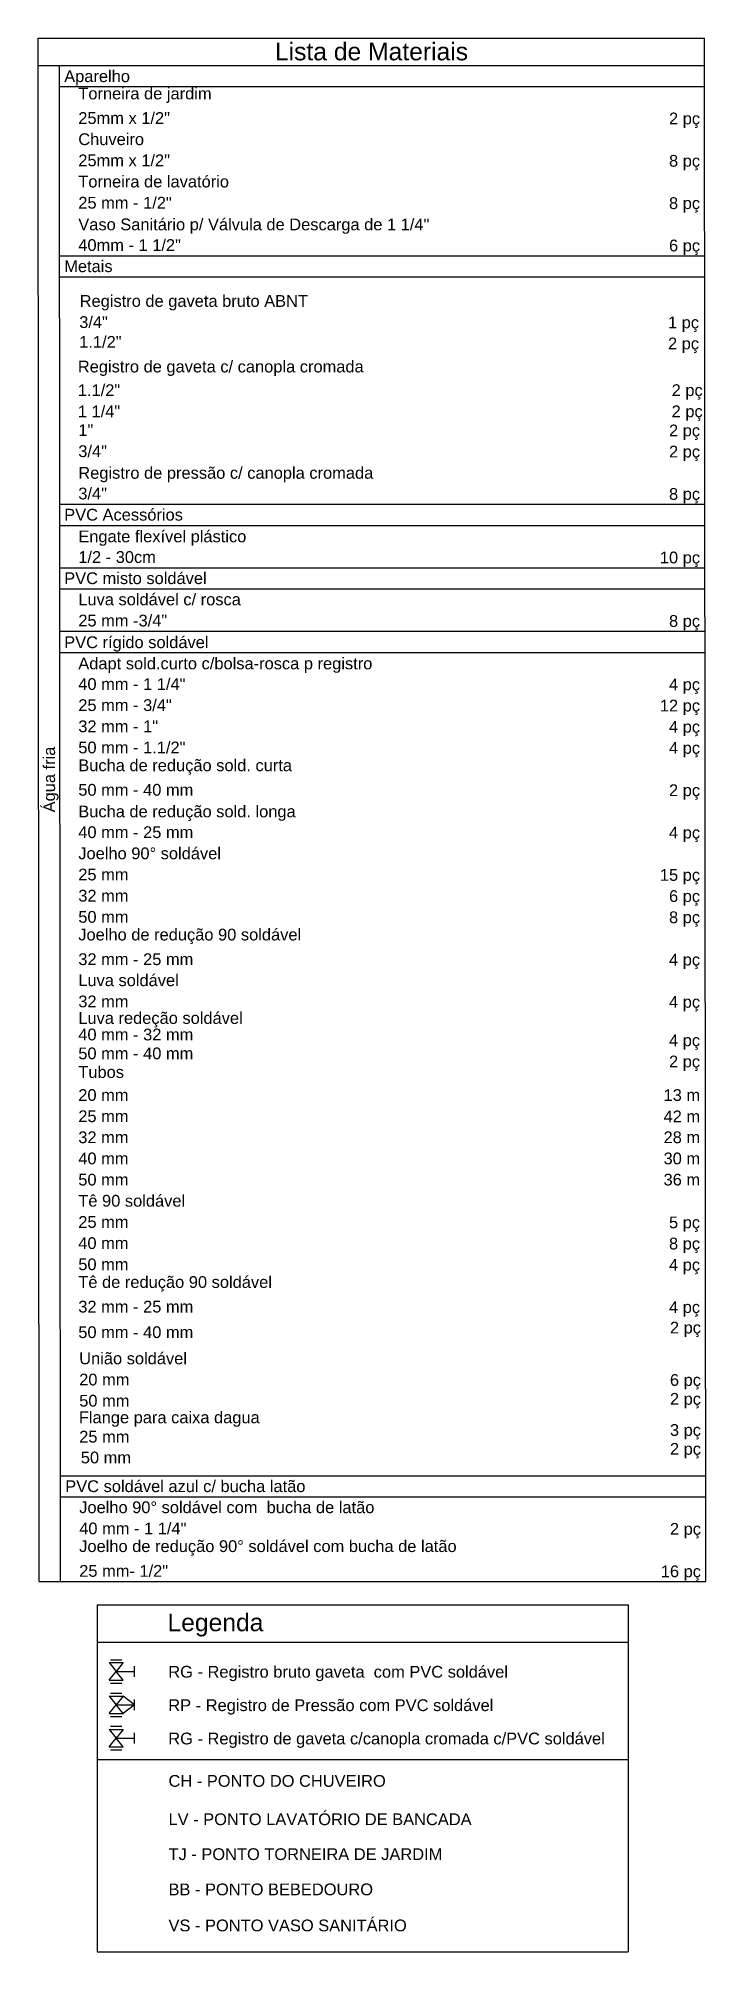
# Model space of a CAD drawing. Header units: inches. Extents: x 14.7 to 44.3, y -33.2 to 26.
# Drawn here: x 38.46 to 44.29, y -17.75 to -1.04 of the extents above; entities that cross this region are included whole.
import ezdxf

# ---------------------------------------------------------------- set-up
doc = ezdxf.new("R2010")
doc.units = ezdxf.units.IN
doc.header["$MEASUREMENT"] = 0
for name, color, linetype in [('AF-Tubos_detalhe', 2, 'Continuous'), ('DI-Textos', 1, 'Continuous'), ('DI-Títulos', 2, 'Continuous'), ('Simbolos', 3, 'Continuous'), ('Simbolos_int', 174, 'Continuous')]:
    doc.layers.add(name, color=color, linetype=linetype)
doc.styles.add('Arial', font='arial.ttf')

msp = doc.modelspace()

# ---------------------------------------------------------------- texts
at = {"layer": 'AF-Tubos_detalhe', "line_spacing_factor": 0.9, "style": 'Arial'}
for s, insert, char_height, width, attachment_point in [('Lista de Materiais', (41.368, -1.23), 0.15411, 3.38215, 8), ('Aparelho', (38.684, -1.449), 0.1027, 1.13164, 7), ('Torneira de jardim', (38.807, -1.6), 0.10274, 1.38251, 7), ('25mm x 1/2"', (38.807, -1.785), 0.10274, 1.57548, 7), ('2 pç', (44.238, -1.819), 0.1027, 0.53481, 9), ('Chuveiro', (38.807, -1.97), 0.1027, 1.13164, 7), ('25mm x 1/2"', (38.807, -2.155), 0.10274, 1.57548, 7), ('8 pç', (44.238, -2.189), 0.1027, 0.53481, 9), ('Torneira de lavatório', (38.807, -2.34), 0.10274, 2.59272, 7), ('25 mm - 1/2"', (38.807, -2.525), 0.10274, 1.60856, 7), ('8 pç', (44.238, -2.559), 0.1027, 0.53481, 9), ('Vaso Sanitário p/ Válvula de Descarga de 1 1/4"', (38.807, -2.744), 0.10274, 6.04416, 7), ('40mm - 1 1/2"', (38.807, -2.895), 0.10274, 1.76569, 7), ('6 pç', (44.238, -2.929), 0.1027, 0.53481, 9), ('Metais', (38.684, -3.08), 0.1027, 0.83391, 7), ('Registro de gaveta bruto ABNT', (38.819, -3.413), 0.10274, 3.92836, 7), ('3/4"', (38.815, -3.568), 0.1027, 0.25776, 7), ('1 pç', (44.229, -3.601), 0.1027, 0.53481, 9), ('1.1/2"', (38.815, -3.741), 0.1027, 0.72916, 7), ('2 pç', (44.229, -3.785), 0.1027, 0.53481, 9), ('Registro de gaveta c/ canopla cromada', (38.803, -3.986), 0.10274, 4.92079, 7), ('1.1/2"', (38.803, -4.163), 0.1027, 0.72916, 7), ('2 pç', (44.261, -4.193), 0.1027, 0.53481, 9), ('1 1/4"', (38.803, -4.348), 0.1027, 0.49346, 7), ('2 pç', (44.261, -4.378), 0.1027, 0.53481, 9), ('1"', (38.807, -4.511), 0.1027, 0.25776, 7), ('2 pç', (44.238, -4.545), 0.1027, 0.53481, 9), ('3/4"', (38.807, -4.696), 0.1027, 0.49346, 7), ('2 pç', (44.238, -4.73), 0.1027, 0.53481, 9), ('Registro de pressão c/ canopla cromada', (38.807, -4.915), 0.10274, 5.07792, 7), ('3/4"', (38.807, -5.066), 0.1027, 0.49346, 7), ('8 pç', (44.238, -5.1), 0.1027, 0.53481, 9), ('PVC Acessórios', (38.684, -5.251), 0.10274, 2.0455, 7), ('Engate flexível plástico', (38.807, -5.47), 0.10274, 2.8932, 7), ('1/2 - 30cm', (38.807, -5.621), 0.1027, 1.33564, 7), ('10 pç', (44.238, -5.655), 0.1027, 0.69194, 9), ('PVC misto soldável', (38.684, -5.806), 0.10274, 2.45488, 7), ('Luva soldável c/ rosca', (38.807, -5.991), 0.10274, 2.80085, 7), ('25 mm -3/4"', (38.807, -6.176), 0.10274, 1.52999, 7), ('8 pç', (44.238, -6.21), 0.1027, 0.53481, 9), ('PVC rígido soldável', (38.684, -6.395), 0.10274, 2.4852, 7), ('Adapt sold.curto c/bolsa-rosca p registro', (38.807, -6.58), 0.10274, 5.06276, 7), ('40 mm - 1 1/4"', (38.807, -6.731), 0.10274, 1.60856, 7), ('4 pç', (44.238, -6.764), 0.1027, 0.53481, 9), ('25 mm - 3/4"', (38.807, -6.915), 0.10274, 1.60856, 7), ('12 pç', (44.238, -6.949), 0.1027, 0.69194, 9), ('32 mm - 1"', (38.807, -7.1), 0.1027, 1.37286, 7), ('4 pç', (44.238, -7.134), 0.1027, 0.53481, 9), ('50 mm - 1.1/2"', (38.807, -7.285), 0.10274, 1.84426, 7), ('4 pç', (44.238, -7.319), 0.1027, 0.53481, 9), ('Bucha de redução sold. curta', (38.807, -7.471), 0.10274, 3.67887, 7), ('50 mm - 40 mm', (38.807, -7.655), 0.10274, 1.97934, 7), ('2 pç', (44.238, -7.689), 0.1027, 0.53481, 9), ('Bucha de redução sold. longa', (38.807, -7.874), 0.10274, 3.74228, 7), ('40 mm - 25 mm', (38.807, -8.025), 0.10274, 1.97934, 7), ('4 pç', (44.238, -8.059), 0.1027, 0.53481, 9), ('Joelho 90%%d soldável', (38.807, -8.21), 0.10274, 2.44799, 7), ('25 mm', (38.807, -8.395), 0.1027, 0.86424, 7), ('15 pç', (44.238, -8.429), 0.1027, 0.69194, 9), ('32 mm', (38.807, -8.58), 0.1027, 0.86424, 7), ('6 pç', (44.238, -8.614), 0.1027, 0.53481, 9), ('50 mm', (38.807, -8.765), 0.1027, 0.86424, 7), ('8 pç', (44.238, -8.799), 0.1027, 0.53481, 9), ('Joelho de redução 90 soldável', (38.807, -8.95), 0.10274, 3.83739, 7), ('32 mm - 25 mm', (38.807, -9.135), 0.10274, 1.97934, 7), ('4 pç', (44.238, -9.169), 0.1027, 0.53481, 9), ('Luva soldável', (38.807, -9.319), 0.10274, 1.73123, 7), ('32 mm', (38.807, -9.504), 0.1027, 0.86424, 7), ('4 pç', (44.238, -9.538), 0.1027, 0.53481, 9), ('40 mm - 32 mm', (38.807, -9.793), 0.10274, 1.97934, 7), ('Luva redeção soldável', (38.807, -9.679), 0.10274, 1.73123, 7), ('50 mm - 40 mm', (38.807, -9.958), 0.10274, 1.97934, 7), ('4 pç', (44.238, -9.874), 0.1027, 0.53481, 9), ('Tubos', (38.807, -10.121), 0.1027, 0.78567, 7), ('2 pç', (44.238, -10.059), 0.1027, 0.53481, 9), ('20 mm', (38.807, -10.322), 0.1027, 0.86424, 7), ('13 m', (44.238, -10.322), 0.1027, 0.86424, 9), ('25 mm', (38.807, -10.507), 0.1027, 0.86424, 7), ('42 m', (44.238, -10.507), 0.1027, 1.02137, 9), ('32 mm', (38.807, -10.691), 0.1027, 0.86424, 7), ('28 m', (44.238, -10.691), 0.1027, 1.02137, 9), ('40 mm', (38.807, -10.876), 0.1027, 0.86424, 7), ('30 m', (44.238, -10.876), 0.1027, 0.86424, 9), ('50 mm', (38.807, -11.061), 0.1027, 0.86424, 7), ('36 m', (44.238, -11.061), 0.1027, 0.86424, 9), ('Tê 90 soldável', (38.807, -11.246), 0.10274, 1.84013, 7), ('25 mm', (38.807, -11.431), 0.1027, 0.86424, 7), ('5 pç', (44.238, -11.465), 0.1027, 0.53481, 9), ('40 mm', (38.807, -11.616), 0.1027, 0.86424, 7), ('8 pç', (44.238, -11.65), 0.1027, 0.53481, 9), ('50 mm', (38.807, -11.801), 0.1027, 0.86424, 7), ('4 pç', (44.238, -11.835), 0.1027, 0.53481, 9), ('Tê de redução 90 soldável', (38.807, -11.986), 0.10274, 3.3329, 7), ('32 mm - 25 mm', (38.807, -12.171), 0.10274, 1.97934, 7), ('4 pç', (44.238, -12.205), 0.1027, 0.53481, 9), ('50 mm - 40 mm', (38.807, -12.394), 0.10274, 1.97934, 7), ('2 pç', (44.246, -12.384), 0.1027, 0.53481, 9), ('União soldável', (38.815, -12.623), 0.10274, 1.85667, 7), ('20 mm', (38.815, -12.808), 0.1027, 0.86424, 7), ('6 pç', (44.246, -12.842), 0.1027, 0.53481, 9), ('2 pç', (44.246, -13.007), 0.1027, 0.53481, 9), ('50 mm', (38.815, -12.993), 0.1027, 0.86424, 7), ('Flange para caixa dagua', (38.812, -13.168), 0.10274, 1.85667, 7), ('25 mm', (38.815, -13.307), 0.1027, 0.86424, 7), ('3 pç', (44.246, -13.279), 0.1027, 0.53481, 9), ('2 pç', (44.246, -13.444), 0.1027, 0.53481, 9), ('50 mm', (38.829, -13.489), 0.1027, 0.86424, 7), ('PVC soldável azul c/ bucha latão', (38.693, -13.74), 0.10274, 4.13787, 7), ('Joelho 90%%d soldável com  bucha de latão', (38.815, -13.924), 0.10274, 5.07379, 7), ('40 mm - 1 1/4"', (38.815, -14.109), 0.10274, 1.60856, 7), ('2 pç', (44.246, -14.143), 0.1027, 0.53481, 9), ('Joelho de redução 90%%d soldável com bucha de latão', (38.815, -14.294), 0.10274, 6.488, 7), ('25 mm- 1/2"', (38.815, -14.48), 0.10274, 1.52999, 7), ('16 pç', (44.246, -14.514), 0.1027, 0.69194, 9)]:
    msp.add_mtext(s, dxfattribs=dict(at, insert=insert, char_height=char_height, width=width, attachment_point=attachment_point))
at = {"layer": 'AF-Tubos_detalhe', "insert": (38.635, -7.512), "char_height": 0.1027, "width": 1.13164, "attachment_point": 8, "rotation": 90, "line_spacing_factor": 0.9, "style": 'Arial'}
msp.add_mtext('Água fria', dxfattribs=at)
at = {"layer": 'DI-Textos', "char_height": 0.10274, "attachment_point": 7, "line_spacing_factor": 0.9, "style": 'Arial'}
for s, insert, width in [('RG - Registro bruto gaveta  com PVC soldável  ', (39.593, -15.391), 6.20819), ('RP - Registro de Pressão com PVC soldável ', (39.593, -15.683), 5.59757), ('RG - Registro de gaveta c/canopla cromada c/PVC soldável ', (39.593, -15.974), 7.51488), ('CH - PONTO DO CHUVEIRO ', (39.595, -16.315), 6.20819), ('LV - PONTO LAVATÓRIO DE BANCADA  ', (39.595, -16.65), 6.20819), ('\\pt1.9521,3.9042;TJ - PONTO TORNEIRA DE JARDIM', (39.595, -16.955), 6.20819), ('BB - PONTO BEBEDOURO', (39.595, -17.263), 6.20819), ('VS - PONTO VASO SANITÁRIO ', (39.595, -17.578), 6.20819)]:
    msp.add_mtext(s, dxfattribs=dict(at, insert=insert, width=width))
at = {"layer": 'DI-Títulos', "insert": (40.005, -15.001), "char_height": 0.1541, "width": 1.67741, "attachment_point": 8, "line_spacing_factor": 0.9, "style": 'Arial'}
msp.add_mtext('Legenda', dxfattribs=at)

# ---------------------------------------------------------------- linework, layer by layer
at = {"layer": 'AF-Tubos_detalhe'}
for p, q in [((38.457, -1.035), (44.278, -1.035)), ((38.466, -14.52), (38.457, -1.035)), ((44.287, -14.52), (44.278, -1.035)), ((38.457, -1.272), (44.278, -1.272)), ((38.651, -14.52), (38.642, -1.272)), ((38.642, -1.456), (44.278, -1.456)), ((38.642, -2.936), (44.278, -2.936)), ((38.642, -3.121), (44.278, -3.121)), ((38.642, -5.107), (44.278, -5.107)), ((38.642, -5.292), (44.278, -5.292)), ((38.642, -5.662), (44.278, -5.662)), ((38.642, -5.847), (44.278, -5.847)), ((38.642, -6.217), (44.278, -6.217)), ((38.642, -6.402), (44.278, -6.402)), ((38.651, -13.596), (44.287, -13.596)), ((38.651, -13.781), (44.287, -13.781)), ((38.466, -14.52), (44.287, -14.52))]:
    msp.add_line(p, q, dxfattribs=at)
at = {"layer": 'DI-Textos'}
for p, q in [((38.973, -14.725), (43.61, -14.725)), ((38.973, -14.725), (38.973, -17.755)), ((43.61, -14.725), (43.61, -17.755)), ((38.973, -15.05), (43.61, -15.05)), ((38.973, -16.076), (43.61, -16.076)), ((38.973, -17.755), (43.61, -17.755))]:
    msp.add_line(p, q, dxfattribs=at)
at = {"layer": 'Simbolos'}
for p, q in [((39.088, -15.203), (39.186, -15.203)), ((39.076, -15.229), (39.137, -15.306)), ((39.076, -15.229), (39.198, -15.229)), ((39.076, -15.382), (39.137, -15.306)), ((39.198, -15.229), (39.137, -15.306)), ((39.198, -15.382), (39.137, -15.306)), ((39.137, -15.306), (39.297, -15.306)), ((39.297, -15.352), (39.297, -15.26)), ((39.076, -15.382), (39.198, -15.382)), ((39.076, -15.521), (39.137, -15.597)), ((39.076, -15.521), (39.198, -15.521)), ((39.088, -15.409), (39.186, -15.409)), ((39.198, -15.521), (39.137, -15.597)), ((39.297, -15.597), (39.198, -15.521)), ((39.076, -15.674), (39.137, -15.597)), ((39.076, -15.674), (39.198, -15.674)), ((39.137, -15.597), (39.297, -15.597)), ((39.198, -15.674), (39.137, -15.597)), ((39.297, -15.597), (39.198, -15.674)), ((39.297, -15.643), (39.297, -15.551)), ((39.076, -15.812), (39.198, -15.812)), ((39.076, -15.812), (39.137, -15.888)), ((39.088, -15.785), (39.186, -15.785)), ((39.198, -15.812), (39.137, -15.888)), ((39.297, -15.934), (39.297, -15.842)), ((39.076, -15.964), (39.137, -15.888)), ((39.076, -15.964), (39.198, -15.964)), ((39.088, -15.991), (39.186, -15.991)), ((39.137, -15.888), (39.297, -15.888)), ((39.198, -15.964), (39.137, -15.888))]:
    msp.add_line(p, q, dxfattribs=at)
at = {"layer": 'Simbolos_int'}
for p, q in [((39.088, -15.495), (39.186, -15.495)), ((39.088, -15.7), (39.186, -15.7))]:
    msp.add_line(p, q, dxfattribs=at)

msp.set_redraw_order([(e.dxf.handle, doc.entitydb.next_handle()) for e in msp.query("TEXT MTEXT ATTDEF DIMENSION ARC_DIMENSION")])  # texts and dimensions are drawn at this point

doc.saveas('drawing.dxf')
